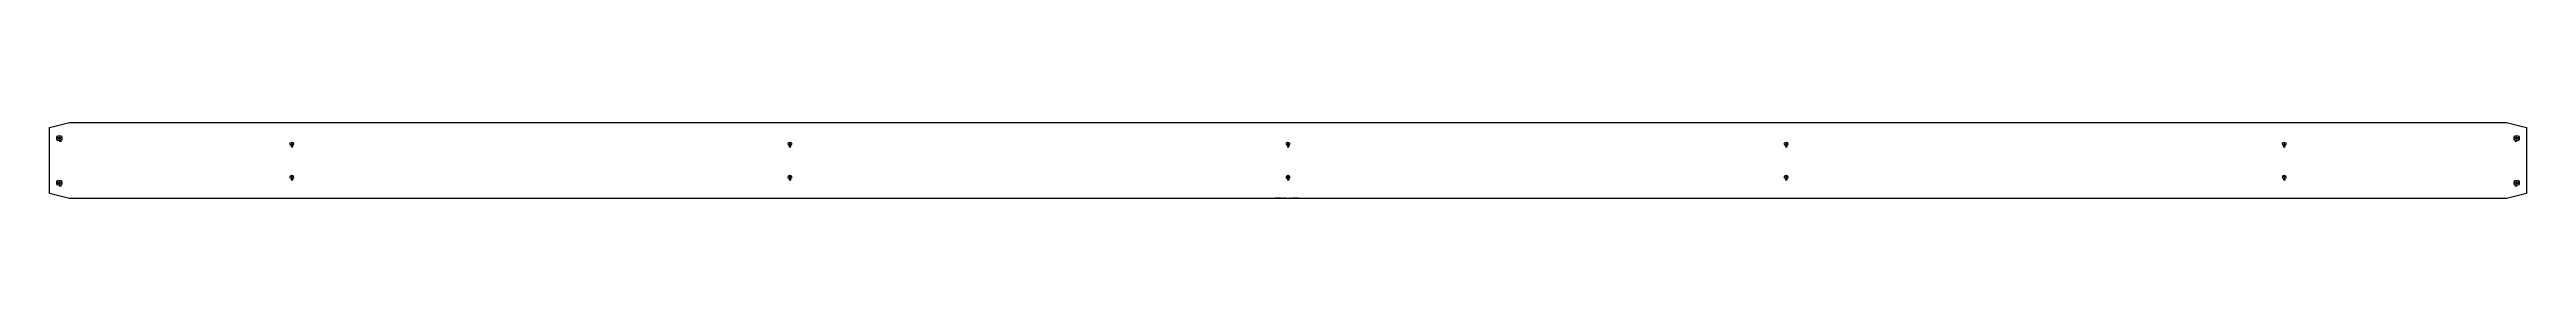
# Model space of a CAD drawing. Extents: x 0 to 14918, y -230 to 230.
import ezdxf

# ---------------------------------------------------------------- set-up
doc = ezdxf.new("R2010")
doc.units = 0
doc.header["$LTSCALE"] = 10
for name, color, linetype in [('BEZ_SCHRAUBEN', 7, 'CONTINUOUS'), ('SCHRAUBEN', 7, 'CONTINUOUS'), ('TEILE', 7, 'CONTINUOUS'), ('UNTERSCHRIFT', 7, 'CONTINUOUS')]:
    doc.layers.add(name, color=color, linetype=linetype)
doc.styles.get("Standard").update_dxf_attribs({"font": 'ROMANS'})

msp = doc.modelspace()

# ---------------------------------------------------------------- linework, layer by layer
at = {"layer": 'SCHRAUBEN', "color": 6}
for p, q in [((59.200211, 140.200012), (48.800209, 129.799988)), ((48.800209, 140.200012), (59.200211, 129.799988)), ((69.200211, 140.200012), (58.800209, 129.799988)), ((58.800209, 140.200012), (69.200211, 129.799988)), ((1463.400269, 104.399933), (1454.60022, 95.599937)), ((1454.60022, 104.399933), (1463.400269, 95.599937)), ((4463.400391, 104.399933), (4454.600098, 95.599937)), ((4454.600098, 104.399933), (4463.400391, 95.599937)), ((7463.400391, 104.399933), (7454.600098, 95.599937)), ((7454.600098, 104.399933), (7463.400391, 95.599937)), ((10463.399414, 104.399933), (10454.600586, 95.599937)), ((10454.600586, 104.399933), (10463.399414, 95.599937)), ((13463.399414, 104.399933), (13454.600586, 95.599937)), ((13454.600586, 104.399933), (13463.399414, 95.599937)), ((14859.214844, 140.200012), (14848.814453, 129.799988)), ((14848.814453, 140.200012), (14859.214844, 129.799988)), ((14869.214844, 140.200012), (14858.814453, 129.799988)), ((14858.814453, 140.200012), (14869.214844, 129.799988)), ((59.200211, -129.800003), (48.800209, -140.200012)), ((48.800209, -129.800003), (59.200211, -140.200012)), ((69.200211, -129.800003), (58.800209, -140.200012)), ((58.800209, -129.800003), (69.200211, -140.200012)), ((1463.400269, -95.600067), (1454.60022, -104.400063)), ((1454.60022, -95.600067), (1463.400269, -104.400063)), ((4463.400391, -95.600067), (4454.600098, -104.400063)), ((4454.600098, -95.600067), (4463.400391, -104.400063)), ((7463.400391, -95.600067), (7454.600098, -104.400063)), ((7454.600098, -95.600067), (7463.400391, -104.400063)), ((10463.399414, -95.600067), (10454.600586, -104.400063)), ((10454.600586, -95.600067), (10463.399414, -104.400063)), ((13463.399414, -95.600067), (13454.600586, -104.400063)), ((13454.600586, -95.600067), (13463.399414, -104.400063)), ((14859.214844, -129.800003), (14848.814453, -140.200012)), ((14848.814453, -129.800003), (14859.214844, -140.200012)), ((14869.214844, -129.800003), (14858.814453, -140.200012)), ((14858.814453, -129.800003), (14869.214844, -140.200012))]:
    msp.add_line(p, q, dxfattribs=at)
at = {"layer": 'SCHRAUBEN', "color": 4}
for p, q in [((64.000214, 148), (54.00021, 148)), ((54.00021, 122), (64.000214, 122)), ((14864.014648, 148), (14854.014648, 148)), ((14854.014648, 122), (14864.014648, 122)), ((64.000214, -122.000008), (54.00021, -122.000008)), ((54.00021, -148.000015), (64.000214, -148.000015)), ((14864.014648, -122.000008), (14854.014648, -122.000008)), ((14854.014648, -148.000015), (14864.014648, -148.000015))]:
    msp.add_line(p, q, dxfattribs=at)
for centre, radius in [((1459.000244, 99.999931), 11), ((4459, 99.999931), 11.000488), ((7459, 99.999931), 11), ((10459, 99.999931), 11), ((13459, 99.999931), 11), ((1459.000244, -100.000069), 11), ((4459, -100.000069), 11.000488), ((7459, -100.000069), 11), ((10459, -100.000069), 11), ((13459, -100.000069), 11)]:
    msp.add_circle(centre, radius, dxfattribs=at)
for centre, radius, start, end in [((54.00021, 135), 13, 450, 270), ((64.000214, 135), 13, 270, 450), ((14854.014648, 135), 13, 450, 270), ((14864.014648, 135), 13, 270, 450), ((54.00021, -135.000015), 13.000008, 450, 270), ((64.000214, -135.000015), 13, 270, 450), ((14854.014648, -135.000015), 13.000008, 450, 270), ((14864.014648, -135.000015), 13, 270, 450)]:
    msp.add_arc(centre, radius, start, end, dxfattribs=at)
at = {"layer": 'TEILE', "color": 2}
for p, q in [((0, 200.000885), (119.969017, 230)), ((0, -200.000595), (0, 200.000885)), ((119.969017, 230), (14798.0625, 230)), ((14798.0625, 230), (14918, 200.000458)), ((14918, 200.000458), (14918, -200.000671)), ((119.998695, -230), (0, -200.000595)), ((14798.001953, -230), (119.998695, -230)), ((14918, -200.000671), (14798.001953, -230))]:
    msp.add_line(p, q, dxfattribs=at)

# ---------------------------------------------------------------- texts
at = {"layer": 'BEZ_SCHRAUBEN', "color": 2, "oblique": 15, "width": 0.8}
for s, p in [(' ø26', (56.000206, 114.5)), (' ø22', (1451.000244, 81.499931)), (' ø22', (4451, 81.499931)), (' ø22', (7451.000977, 81.499931)), (' ø22', (10451, 81.499931)), (' ø22', (13451, 81.499931)), (' ø26', (14846.014648, 114.5)), (' ø22', (1451.000244, -118.500069)), (' ø22', (4451, -118.500069)), (' ø22', (7451.000977, -118.500069)), (' ø22', (10451, -118.500069)), (' ø22', (13451, -118.500069)), (' ø26', (56.000206, -155.5)), (' ø26', (14846.014648, -155.5))]:
    msp.add_text(s, height=5, dxfattribs=at).set_placement(p)
at = {"layer": 'UNTERSCHRIFT', "color": 2, "oblique": 15, "width": 0.8}
for s, p in [('Project  DP0GN9  ,Qty. 2  , Pos. ', (7381.000488, -228)), ('10321', (7466.800781, -228)), ('  , Profi l PL460*15', (7479.800293, -228))]:
    msp.add_text(s, height=3.25, dxfattribs=at).set_placement(p)

doc.saveas('drawing.dxf')
